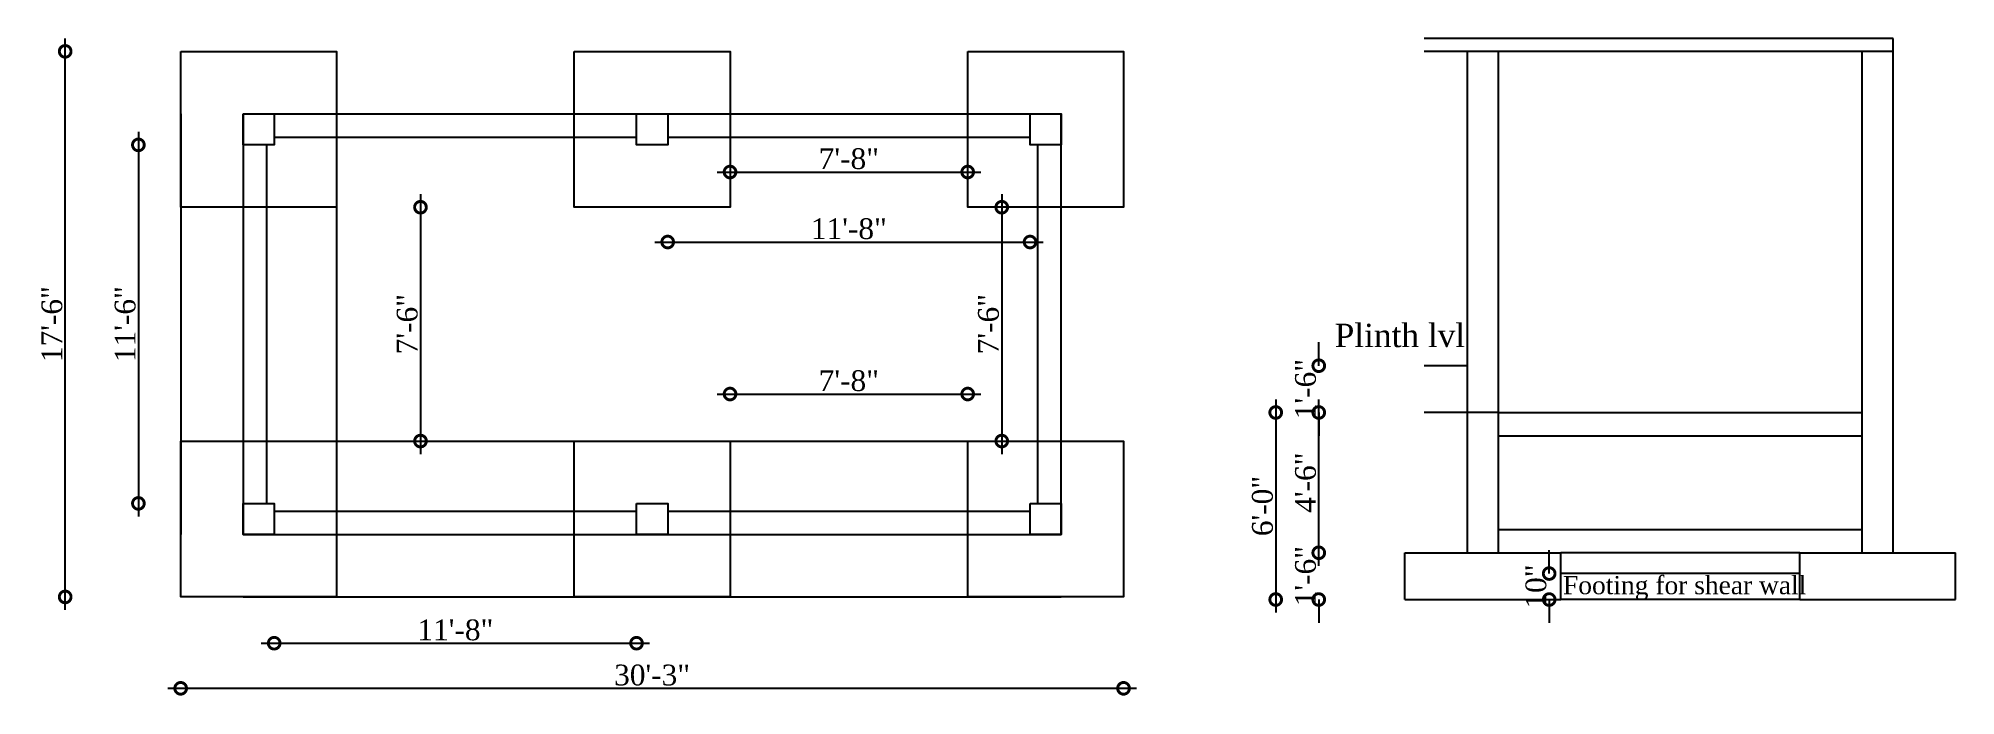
# Model space of a CAD drawing. Header units: inches. Extents: x 252 to 7097, y -1231 to 114.
# Drawn here: x 5096 to 5834, y -1092 to -839 of the extents above; entities that cross this region are included whole.
import ezdxf

# ---------------------------------------------------------------- set-up
doc = ezdxf.new("R2010")
doc.units = ezdxf.units.IN
doc.header["$LTSCALE"] = 5
doc.header["$MEASUREMENT"] = 0
doc.header["$PDMODE"] = 2
doc.linetypes.add('DASHED2', pattern=[0.375, 0.25, -0.125])
doc.layers.add('Dimention', color=7, linetype='Continuous', lineweight=5)
doc.layers.add('river', color=7, linetype='DASHED2', lineweight=25)
doc.styles.add('14 INCH', font='times.ttf', dxfattribs={"height": 14})
doc.styles.add('Times', font='times.ttf')
doc.dimstyles.new('D100', dxfattribs={"dimtxt": 8, "dimasz": 9, "dimexe": 5, "dimexo": 0, "dimgap": 1, "dimtad": 1, "dimdec": 0, "dimzin": 3, "dimdsep": 46, "dimlunit": 4, "dimtxsty": 'Times', "dimblk": 'DOTSMALL', "dimcen": 0.09, "dimdle": 5, "dimse1": 1, "dimse2": 1, "dimaunit": 1, "dimadec": 3, "dimazin": 0, "dimtfac": 1, "dimtdec": 0, "dimtix": 1, "dimtofl": 0, "dimtmove": 1, "dimatfit": 0, "dimfxl": 1, "dimtolj": 1, "dimtzin": 0, "dimarcsym": 0})

msp = doc.modelspace()

# ---------------------------------------------------------------- texts
at = {"layer": 'river', "color": 1, "linetype": 'Continuous', "ltscale": 20, "attachment_point": 1, "style": '14 INCH'}
for s, insert, char_height in [('Plinth lvl', (5595.27, -948.74), 9), ('Footing for shear wall', (5683.18, -1045.86), 7)]:
    msp.add_mtext_dynamic_manual_height_columns(s, width=93.1028, gutter_width=70, heights=[0], dxfattribs=dict(at, insert=insert, char_height=char_height))

# ---------------------------------------------------------------- blocks, each defined once
blk = doc.blocks.new('_DotSmall')
at = {"layer": 'Dimention', "color": 0, "const_width": 0.5}
blk.add_lwpolyline([(-0.0625, 0, 1), (0.0625, 0, 1)], format="xyb", close=True, dxfattribs=at)
blk = doc.blocks.new('*D127')
at = {"layer": 'Defpoints', "color": 0, "linetype": 'Continuous', "ltscale": 20, "transparency": 16777216}
for p in [(5453.98, -975.8), (5362.48, -993.9), (5453.98, -993.9)]:
    blk.add_point(p, dxfattribs=at)
at = {"layer": 'river', "color": 0, "linetype": 'Continuous', "lineweight": -2, "ltscale": 20, "transparency": 16777216}
blk.add_line((5357.48, -975.8), (5458.98, -975.8), dxfattribs=at)
at = {"layer": 'river', "color": 0, "linetype": 'Continuous', "lineweight": -2, "ltscale": 20, "transparency": 16777216, "xscale": 9, "yscale": 9, "zscale": 9, "rotation": 180}
blk.add_blockref('_DotSmall', (5362.48, -975.8), dxfattribs=at)
at = {"layer": 'river', "color": 0, "linetype": 'Continuous', "lineweight": -2, "ltscale": 20, "transparency": 16777216, "xscale": 9, "yscale": 9, "zscale": 9}
blk.add_blockref('_DotSmall', (5453.98, -975.8), dxfattribs=at)
at = {"layer": 'river', "color": 0, "linetype": 'Continuous', "ltscale": 20, "transparency": 16777216, "insert": (5408.23, -970.72), "char_height": 8, "attachment_point": 5, "style": 'Times'}
blk.add_mtext('\\A1;7\'-8"', dxfattribs=at)
blk = doc.blocks.new('*D128')
at = {"layer": 'Defpoints', "color": 0, "linetype": 'Continuous', "ltscale": 20, "transparency": 16777216}
for p in [(5658.34, -982.9), (5572.57, -1054.9), (5658.34, -1054.9)]:
    blk.add_point(p, dxfattribs=at)
at = {"layer": 'river', "color": 0, "linetype": 'Continuous', "lineweight": -2, "ltscale": 20, "transparency": 16777216}
blk.add_line((5572.57, -977.9), (5572.57, -1059.9), dxfattribs=at)
at = {"layer": 'river', "color": 0, "linetype": 'Continuous', "lineweight": -2, "ltscale": 20, "transparency": 16777216, "xscale": 9, "yscale": 9, "zscale": 9}
for p, rotation in [((5572.57, -982.9), 90), ((5572.57, -1054.9), 270)]:
    blk.add_blockref('_DotSmall', p, dxfattribs=dict(at, rotation=rotation))
at = {"layer": 'river', "color": 0, "linetype": 'Continuous', "ltscale": 20, "transparency": 16777216, "insert": (5567.5, -1018.9), "char_height": 8, "attachment_point": 5, "rotation": 90, "style": 'Times'}
blk.add_mtext('\\A1;6\'-0"', dxfattribs=at)
blk = doc.blocks.new('*D129')
at = {"layer": 'Defpoints', "color": 0, "linetype": 'Continuous', "ltscale": 20, "transparency": 16777216}
for p in [(5338.48, -876.9), (5477.98, -876.9), (5477.98, -917.29)]:
    blk.add_point(p, dxfattribs=at)
at = {"layer": 'river', "color": 0, "linetype": 'Continuous', "lineweight": -2, "ltscale": 20, "transparency": 16777216}
blk.add_line((5333.48, -917.29), (5482.98, -917.29), dxfattribs=at)
at = {"layer": 'river', "color": 0, "linetype": 'Continuous', "lineweight": -2, "ltscale": 20, "transparency": 16777216, "xscale": 9, "yscale": 9, "zscale": 9, "rotation": 180}
blk.add_blockref('_DotSmall', (5338.48, -917.29), dxfattribs=at)
at = {"layer": 'river', "color": 0, "linetype": 'Continuous', "lineweight": -2, "ltscale": 20, "transparency": 16777216, "xscale": 9, "yscale": 9, "zscale": 9}
blk.add_blockref('_DotSmall', (5477.98, -917.29), dxfattribs=at)
at = {"layer": 'river', "color": 0, "linetype": 'Continuous', "ltscale": 20, "transparency": 16777216, "insert": (5408.23, -912.22), "char_height": 8, "attachment_point": 5, "style": 'Times'}
blk.add_mtext('\\A1;11\'-8"', dxfattribs=at)
blk = doc.blocks.new('*D130')
at = {"layer": 'Defpoints', "color": 0, "linetype": 'Continuous', "ltscale": 20, "transparency": 16777216}
for p in [(5362.48, -876.9), (5453.98, -876.9), (5453.98, -890.35)]:
    blk.add_point(p, dxfattribs=at)
at = {"layer": 'river', "color": 0, "linetype": 'Continuous', "lineweight": -2, "ltscale": 20, "transparency": 16777216}
blk.add_line((5357.48, -890.35), (5458.98, -890.35), dxfattribs=at)
at = {"layer": 'river', "color": 0, "linetype": 'Continuous', "lineweight": -2, "ltscale": 20, "transparency": 16777216, "xscale": 9, "yscale": 9, "zscale": 9, "rotation": 180}
blk.add_blockref('_DotSmall', (5362.48, -890.35), dxfattribs=at)
at = {"layer": 'river', "color": 0, "linetype": 'Continuous', "lineweight": -2, "ltscale": 20, "transparency": 16777216, "xscale": 9, "yscale": 9, "zscale": 9}
blk.add_blockref('_DotSmall', (5453.98, -890.35), dxfattribs=at)
at = {"layer": 'river', "color": 0, "linetype": 'Continuous', "ltscale": 20, "transparency": 16777216, "insert": (5408.23, -885.27), "char_height": 8, "attachment_point": 5, "style": 'Times'}
blk.add_mtext('\\A1;7\'-8"', dxfattribs=at)
blk = doc.blocks.new('*D131')
at = {"layer": 'Defpoints', "color": 0, "linetype": 'Continuous', "ltscale": 20, "transparency": 16777216}
for p in [(5210.98, -903.9), (5210.98, -993.9), (5243.3, -993.9)]:
    blk.add_point(p, dxfattribs=at)
at = {"layer": 'river', "color": 0, "linetype": 'Continuous', "lineweight": -2, "ltscale": 20, "transparency": 16777216}
blk.add_line((5243.3, -898.9), (5243.3, -998.9), dxfattribs=at)
at = {"layer": 'river', "color": 0, "linetype": 'Continuous', "lineweight": -2, "ltscale": 20, "transparency": 16777216, "xscale": 9, "yscale": 9, "zscale": 9}
for p, rotation in [((5243.3, -903.9), 90), ((5243.3, -993.9), 270)]:
    blk.add_blockref('_DotSmall', p, dxfattribs=dict(at, rotation=rotation))
at = {"layer": 'river', "color": 0, "linetype": 'Continuous', "ltscale": 20, "transparency": 16777216, "insert": (5238.22, -948.9), "char_height": 8, "attachment_point": 5, "rotation": 90, "style": 'Times'}
blk.add_mtext('\\A1;7\'-6"', dxfattribs=at)
blk = doc.blocks.new('*D132')
at = {"layer": 'Defpoints', "color": 0, "linetype": 'Continuous', "ltscale": 20, "transparency": 16777216}
for p in [(5589.14, -982.9), (5658.34, -982.9), (5682.34, -1036.9)]:
    blk.add_point(p, dxfattribs=at)
at = {"layer": 'river', "color": 0, "linetype": 'Continuous', "lineweight": -2, "ltscale": 20, "transparency": 16777216}
blk.add_line((5589.14, -1041.9), (5589.14, -977.9), dxfattribs=at)
at = {"layer": 'river', "color": 0, "linetype": 'Continuous', "lineweight": -2, "ltscale": 20, "transparency": 16777216, "xscale": 9, "yscale": 9, "zscale": 9}
for p, rotation in [((5589.14, -982.9), 90), ((5589.14, -1036.9), 270)]:
    blk.add_blockref('_DotSmall', p, dxfattribs=dict(at, rotation=rotation))
at = {"layer": 'river', "color": 0, "linetype": 'Continuous', "ltscale": 20, "transparency": 16777216, "insert": (5584.07, -1009.9), "char_height": 8, "attachment_point": 5, "rotation": 90, "style": 'Times'}
blk.add_mtext('\\A1;4\'-6"', dxfattribs=at)
blk = doc.blocks.new('*D133')
at = {"layer": 'Defpoints', "color": 0, "linetype": 'Continuous', "ltscale": 20, "transparency": 16777216}
for p in [(5480.98, -903.9), (5467.09, -993.9), (5480.98, -993.9)]:
    blk.add_point(p, dxfattribs=at)
at = {"layer": 'river', "color": 0, "linetype": 'Continuous', "lineweight": -2, "ltscale": 20, "transparency": 16777216}
blk.add_line((5467.09, -898.9), (5467.09, -998.9), dxfattribs=at)
at = {"layer": 'river', "color": 0, "linetype": 'Continuous', "lineweight": -2, "ltscale": 20, "transparency": 16777216, "xscale": 9, "yscale": 9, "zscale": 9}
for p, rotation in [((5467.09, -903.9), 90), ((5467.09, -993.9), 270)]:
    blk.add_blockref('_DotSmall', p, dxfattribs=dict(at, rotation=rotation))
at = {"layer": 'river', "color": 0, "linetype": 'Continuous', "ltscale": 20, "transparency": 16777216, "insert": (5462.01, -948.9), "char_height": 8, "attachment_point": 5, "rotation": 90, "style": 'Times'}
blk.add_mtext('\\A1;7\'-6"', dxfattribs=at)
blk = doc.blocks.new('*D134')
at = {"layer": 'Defpoints', "color": 0, "linetype": 'Continuous', "ltscale": 20, "transparency": 16777216}
for p in [(5629.68, -964.9), (5589.14, -982.9), (5629.68, -982.9)]:
    blk.add_point(p, dxfattribs=at)
at = {"layer": 'river', "color": 0, "linetype": 'Continuous', "lineweight": -2, "ltscale": 20, "transparency": 16777216}
for p, q in [((5589.14, -964.9), (5589.14, -955.9)), ((5589.14, -982.9), (5589.14, -991.9))]:
    blk.add_line(p, q, dxfattribs=at)
at = {"layer": 'river', "color": 0, "linetype": 'Continuous', "lineweight": -2, "ltscale": 20, "transparency": 16777216, "xscale": 9, "yscale": 9, "zscale": 9}
for p, rotation in [((5589.14, -964.9), 270), ((5589.14, -982.9), 90)]:
    blk.add_blockref('_DotSmall', p, dxfattribs=dict(at, rotation=rotation))
at = {"layer": 'river', "color": 0, "linetype": 'Continuous', "ltscale": 20, "transparency": 16777216, "insert": (5584.07, -973.9), "char_height": 8, "attachment_point": 5, "rotation": 90, "style": 'Times'}
blk.add_mtext('\\A1;1\'-6"', dxfattribs=at)
blk = doc.blocks.new('*D135')
at = {"layer": 'Defpoints', "color": 0, "linetype": 'Continuous', "ltscale": 20, "transparency": 16777216}
for p in [(5183.98, -879.9), (5134.7, -1017.9), (5183.98, -1017.9)]:
    blk.add_point(p, dxfattribs=at)
at = {"layer": 'river', "color": 0, "linetype": 'Continuous', "lineweight": -2, "ltscale": 20, "transparency": 16777216}
blk.add_line((5134.7, -874.9), (5134.7, -1022.9), dxfattribs=at)
at = {"layer": 'river', "color": 0, "linetype": 'Continuous', "lineweight": -2, "ltscale": 20, "transparency": 16777216, "xscale": 9, "yscale": 9, "zscale": 9}
for p, rotation in [((5134.7, -879.9), 90), ((5134.7, -1017.9), 270)]:
    blk.add_blockref('_DotSmall', p, dxfattribs=dict(at, rotation=rotation))
at = {"layer": 'river', "color": 0, "linetype": 'Continuous', "ltscale": 20, "transparency": 16777216, "insert": (5129.63, -948.9), "char_height": 8, "attachment_point": 5, "rotation": 90, "style": 'Times'}
blk.add_mtext('\\A1;11\'-6"', dxfattribs=at)
blk = doc.blocks.new('*D136')
at = {"layer": 'Defpoints', "color": 0, "linetype": 'Continuous', "ltscale": 20, "transparency": 16777216}
for p in [(5186.98, -1029.9), (5326.48, -1029.9), (5326.48, -1071.71)]:
    blk.add_point(p, dxfattribs=at)
at = {"layer": 'river', "color": 0, "linetype": 'Continuous', "lineweight": -2, "ltscale": 20, "transparency": 16777216}
blk.add_line((5181.98, -1071.71), (5331.48, -1071.71), dxfattribs=at)
at = {"layer": 'river', "color": 0, "linetype": 'Continuous', "lineweight": -2, "ltscale": 20, "transparency": 16777216, "xscale": 9, "yscale": 9, "zscale": 9, "rotation": 180}
blk.add_blockref('_DotSmall', (5186.98, -1071.71), dxfattribs=at)
at = {"layer": 'river', "color": 0, "linetype": 'Continuous', "lineweight": -2, "ltscale": 20, "transparency": 16777216, "xscale": 9, "yscale": 9, "zscale": 9}
blk.add_blockref('_DotSmall', (5326.48, -1071.71), dxfattribs=at)
at = {"layer": 'river', "color": 0, "linetype": 'Continuous', "ltscale": 20, "transparency": 16777216, "insert": (5256.73, -1066.64), "char_height": 8, "attachment_point": 5, "style": 'Times'}
blk.add_mtext('\\A1;11\'-8"', dxfattribs=at)
blk = doc.blocks.new('*D137')
at = {"layer": 'Defpoints', "color": 0, "linetype": 'Continuous', "ltscale": 20, "transparency": 16777216}
for p in [(5150.98, -1053.9), (5513.98, -1053.9), (5513.98, -1089.08)]:
    blk.add_point(p, dxfattribs=at)
at = {"layer": 'river', "color": 0, "linetype": 'Continuous', "lineweight": -2, "ltscale": 20, "transparency": 16777216}
blk.add_line((5145.98, -1089.08), (5518.98, -1089.08), dxfattribs=at)
at = {"layer": 'river', "color": 0, "linetype": 'Continuous', "lineweight": -2, "ltscale": 20, "transparency": 16777216, "xscale": 9, "yscale": 9, "zscale": 9, "rotation": 180}
blk.add_blockref('_DotSmall', (5150.98, -1089.08), dxfattribs=at)
at = {"layer": 'river', "color": 0, "linetype": 'Continuous', "lineweight": -2, "ltscale": 20, "transparency": 16777216, "xscale": 9, "yscale": 9, "zscale": 9}
blk.add_blockref('_DotSmall', (5513.98, -1089.08), dxfattribs=at)
at = {"layer": 'river', "color": 0, "linetype": 'Continuous', "ltscale": 20, "transparency": 16777216, "insert": (5332.48, -1084.01), "char_height": 8, "attachment_point": 5, "style": 'Times'}
blk.add_mtext('\\A1;30\'-3"', dxfattribs=at)
blk = doc.blocks.new('*D138')
at = {"layer": 'Defpoints', "color": 0, "linetype": 'Continuous', "ltscale": 20, "transparency": 16777216}
for p in [(5106.52, -843.9), (5150.98, -843.9), (5150.98, -1053.9)]:
    blk.add_point(p, dxfattribs=at)
at = {"layer": 'river', "color": 0, "linetype": 'Continuous', "lineweight": -2, "ltscale": 20, "transparency": 16777216}
blk.add_line((5106.52, -1058.9), (5106.52, -838.9), dxfattribs=at)
at = {"layer": 'river', "color": 0, "linetype": 'Continuous', "lineweight": -2, "ltscale": 20, "transparency": 16777216, "xscale": 9, "yscale": 9, "zscale": 9}
for p, rotation in [((5106.52, -843.9), 90), ((5106.52, -1053.9), 270)]:
    blk.add_blockref('_DotSmall', p, dxfattribs=dict(at, rotation=rotation))
at = {"layer": 'river', "color": 0, "linetype": 'Continuous', "ltscale": 20, "transparency": 16777216, "insert": (5101.43, -948.9), "char_height": 8, "attachment_point": 5, "rotation": 90, "style": 'Times'}
blk.add_mtext('\\A1;17\'-6"', dxfattribs=at)
blk = doc.blocks.new('*D141')
at = {"layer": 'Defpoints', "color": 0, "linetype": 'Continuous', "ltscale": 20, "transparency": 16777216}
for p in [(5589.14, -1036.9), (5622.34, -1036.9), (5622.34, -1054.9)]:
    blk.add_point(p, dxfattribs=at)
at = {"layer": 'river', "color": 0, "linetype": 'Continuous', "lineweight": -2, "ltscale": 20, "transparency": 16777216}
for p, q in [((5589.14, -1036.9), (5589.14, -1027.9)), ((5589.14, -1054.9), (5589.14, -1063.9))]:
    blk.add_line(p, q, dxfattribs=at)
at = {"layer": 'river', "color": 0, "linetype": 'Continuous', "lineweight": -2, "ltscale": 20, "transparency": 16777216, "xscale": 9, "yscale": 9, "zscale": 9}
for p, rotation in [((5589.14, -1036.9), 270), ((5589.14, -1054.9), 90)]:
    blk.add_blockref('_DotSmall', p, dxfattribs=dict(at, rotation=rotation))
at = {"layer": 'river', "color": 0, "linetype": 'Continuous', "ltscale": 20, "transparency": 16777216, "insert": (5584.07, -1045.9), "char_height": 8, "attachment_point": 5, "rotation": 90, "style": 'Times'}
blk.add_mtext('\\A1;1\'-6"', dxfattribs=at)
blk = doc.blocks.new('*D142')
at = {"layer": 'Defpoints', "color": 0, "linetype": 'Continuous', "ltscale": 20, "transparency": 16777216}
for p in [(5677.85, -1044.9), (5682.34, -1044.9), (5682.34, -1054.9)]:
    blk.add_point(p, dxfattribs=at)
at = {"layer": 'river', "color": 0, "linetype": 'Continuous', "lineweight": -2, "ltscale": 20, "transparency": 16777216}
for p, q in [((5677.85, -1044.9), (5677.85, -1035.9)), ((5677.85, -1054.9), (5677.85, -1063.9))]:
    blk.add_line(p, q, dxfattribs=at)
at = {"layer": 'river', "color": 0, "linetype": 'Continuous', "lineweight": -2, "ltscale": 20, "transparency": 16777216, "xscale": 9, "yscale": 9, "zscale": 9}
for p, rotation in [((5677.85, -1044.9), 270), ((5677.85, -1054.9), 90)]:
    blk.add_blockref('_DotSmall', p, dxfattribs=dict(at, rotation=rotation))
at = {"layer": 'river', "color": 0, "linetype": 'Continuous', "ltscale": 20, "transparency": 16777216, "insert": (5672.78, -1049.9), "char_height": 8, "attachment_point": 5, "rotation": 90, "style": 'Times'}
blk.add_mtext('\\A1;10"', dxfattribs=at)

# ---------------------------------------------------------------- dimensions: what is measured, and where the dimension line sits
at = {"layer": 'river', "color": 1, "linetype": 'Continuous', "ltscale": 20}
dim = msp.add_linear_dim(base=(5106.52, -843.9), p1=(5150.98, -1053.9), p2=(5150.98, -843.9), angle=90, dimstyle='D100', dxfattribs=at)
dim.commit()
dim.dimension.update_dxf_attribs({"geometry": '*D138', "text_midpoint": (5101.43, -948.9)})
at = {"layer": 'river', "color": 85, "linetype": 'Continuous', "ltscale": 20, "true_color": 0x58ba48}
for base, p1, p2, picture, middle in [((5134.7, -1017.9), (5183.98, -879.9), (5183.98, -1017.9), '*D135', (5129.63, -948.9)), ((5243.3, -993.9), (5210.98, -903.9), (5210.98, -993.9), '*D131', (5238.22, -948.9)), ((5467.09, -993.9), (5480.98, -903.9), (5480.98, -993.9), '*D133', (5462.01, -948.9)), ((5589.14, -982.9), (5629.68, -964.9), (5629.68, -982.9), '*D134', (5584.07, -973.9)), ((5572.57, -1054.9), (5658.34, -982.9), (5658.34, -1054.9), '*D128', (5567.5, -1018.9)), ((5589.14, -982.9), (5682.34, -1036.9), (5658.34, -982.9), '*D132', (5584.07, -1009.9)), ((5589.14, -1036.9), (5622.34, -1054.9), (5622.34, -1036.9), '*D141', (5584.07, -1045.9)), ((5677.85, -1044.9), (5682.34, -1054.9), (5682.34, -1044.9), '*D142', (5672.78, -1049.9))]:
    dim = msp.add_linear_dim(base=base, p1=p1, p2=p2, angle=90, dimstyle='D100', dxfattribs=at)
    dim.commit()
    dim.dimension.update_dxf_attribs({"geometry": picture, "text_midpoint": middle})
for base, p1, p2, picture, middle in [((5477.98339337, -917.28625), (5338.48339337, -876.90265755), (5477.98339337, -876.90265755), '*D129', (5408.23339337, -912.21703587)), ((5453.98339337, -890.35320624), (5362.48339337, -876.90265755), (5453.98339337, -876.90265755), '*D130', (5408.23339337, -885.27245642)), ((5453.98339337, -975.8016314), (5362.48339337, -993.90265755), (5453.98339337, -993.90265755), '*D127', (5408.23339337, -970.72088158)), ((5326.48339337, -1071.71208273), (5186.98339337, -1029.90265755), (5326.48339337, -1029.90265755), '*D136', (5256.73339337, -1066.6428686))]:
    dim = msp.add_linear_dim(base=base, p1=p1, p2=p2, dimstyle='D100', dxfattribs=at)
    dim.commit()
    dim.dimension.update_dxf_attribs({"geometry": picture, "text_midpoint": middle})
at = {"layer": 'river', "color": 1, "linetype": 'Continuous', "ltscale": 20}
dim = msp.add_linear_dim(base=(5513.98, -1089.08), p1=(5150.98, -1053.9), p2=(5513.98, -1053.9), dimstyle='D100', dxfattribs=at)
dim.commit()
dim.dimension.update_dxf_attribs({"geometry": '*D137', "text_midpoint": (5332.48, -1084.01)})

# ---------------------------------------------------------------- linework, layer by layer
at = {"layer": 'river', "color": 85, "linetype": 'Continuous', "ltscale": 20, "true_color": 0x58ba48}
for p, q in [((5810.34, -838.9), (5629.68, -838.9)), ((5810.34, -1036.9), (5810.34, -838.9)), ((5810.34, -843.9), (5629.68, -843.9)), ((5646.34, -1036.9), (5646.34, -843.9)), ((5658.34, -1036.9), (5658.34, -843.9)), ((5798.34, -1036.9), (5798.34, -843.9)), ((5150.98, -867.9), (5150.98, -1029.9)), ((5174.98, -867.9), (5489.98, -867.9)), ((5174.98, -867.9), (5174.98, -1029.9)), ((5489.98, -1029.9), (5489.98, -867.9)), ((5186.98, -876.9), (5326.48, -876.9)), ((5338.48, -876.9), (5477.98, -876.9)), ((5183.98, -879.9), (5183.98, -1017.9)), ((5480.98, -1017.9), (5480.98, -879.9)), ((5210.98, -903.9), (5210.98, -993.9)), ((5646.34, -964.9), (5629.68, -964.9)), ((5658.34, -982.9), (5629.68, -982.9)), ((5658.34, -982.9), (5798.34, -982.9)), ((5174.98, -993.9), (5302.48, -993.9)), ((5362.48, -993.9), (5453.98, -993.9)), ((5658.34, -991.9), (5798.34, -991.9)), ((5186.98, -1020.9), (5326.48, -1020.9)), ((5338.48, -1020.9), (5477.98, -1020.9)), ((5174.98, -1029.9), (5489.98, -1029.9)), ((5658.34, -1027.9), (5798.34, -1027.9)), ((5622.34, -1036.9), (5682.34, -1036.9)), ((5622.34, -1054.9), (5622.34, -1036.9)), ((5682.34, -1054.9), (5682.34, -1036.9)), ((5774.34, -1036.9), (5682.34, -1036.9)), ((5774.34, -1036.9), (5834.34, -1036.9)), ((5774.34, -1054.9), (5774.34, -1036.9)), ((5834.34, -1054.9), (5834.34, -1036.9)), ((5774.34, -1044.9), (5682.34, -1044.9)), ((5174.98, -1053.9), (5489.98, -1053.9)), ((5622.34, -1054.9), (5682.34, -1054.9)), ((5774.34, -1054.9), (5682.34, -1054.9)), ((5774.34, -1054.9), (5834.34, -1054.9))]:
    msp.add_line(p, q, dxfattribs=at)
for points in [[(5150.98, -843.9), (5210.98, -843.9), (5210.98, -903.9), (5150.98, -903.9)], [(5302.48, -843.9), (5362.48, -843.9), (5362.48, -903.9), (5302.48, -903.9)], [(5453.98, -843.9), (5513.98, -843.9), (5513.98, -903.9), (5453.98, -903.9)], [(5174.98, -867.9), (5186.98, -867.9), (5186.98, -879.9), (5174.98, -879.9)], [(5326.48, -867.9), (5338.48, -867.9), (5338.48, -879.9), (5326.48, -879.9)], [(5477.98, -867.9), (5489.98, -867.9), (5489.98, -879.9), (5477.98, -879.9)], [(5150.98, -993.9), (5210.98, -993.9), (5210.98, -1053.9), (5150.98, -1053.9)], [(5302.48, -993.9), (5362.48, -993.9), (5362.48, -1053.9), (5302.48, -1053.9)], [(5453.98, -993.9), (5513.98, -993.9), (5513.98, -1053.9), (5453.98, -1053.9)], [(5174.98, -1017.9), (5186.98, -1017.9), (5186.98, -1029.9), (5174.98, -1029.9)], [(5326.48, -1017.9), (5338.48, -1017.9), (5338.48, -1029.9), (5326.48, -1029.9)], [(5477.98, -1017.9), (5489.98, -1017.9), (5489.98, -1029.9), (5477.98, -1029.9)]]:
    msp.add_lwpolyline(points, close=True, dxfattribs=at)

msp.set_redraw_order([(e.dxf.handle, doc.entitydb.next_handle()) for e in msp.query("TEXT MTEXT ATTDEF DIMENSION ARC_DIMENSION")])  # texts and dimensions are drawn at this point

doc.saveas('drawing.dxf')
